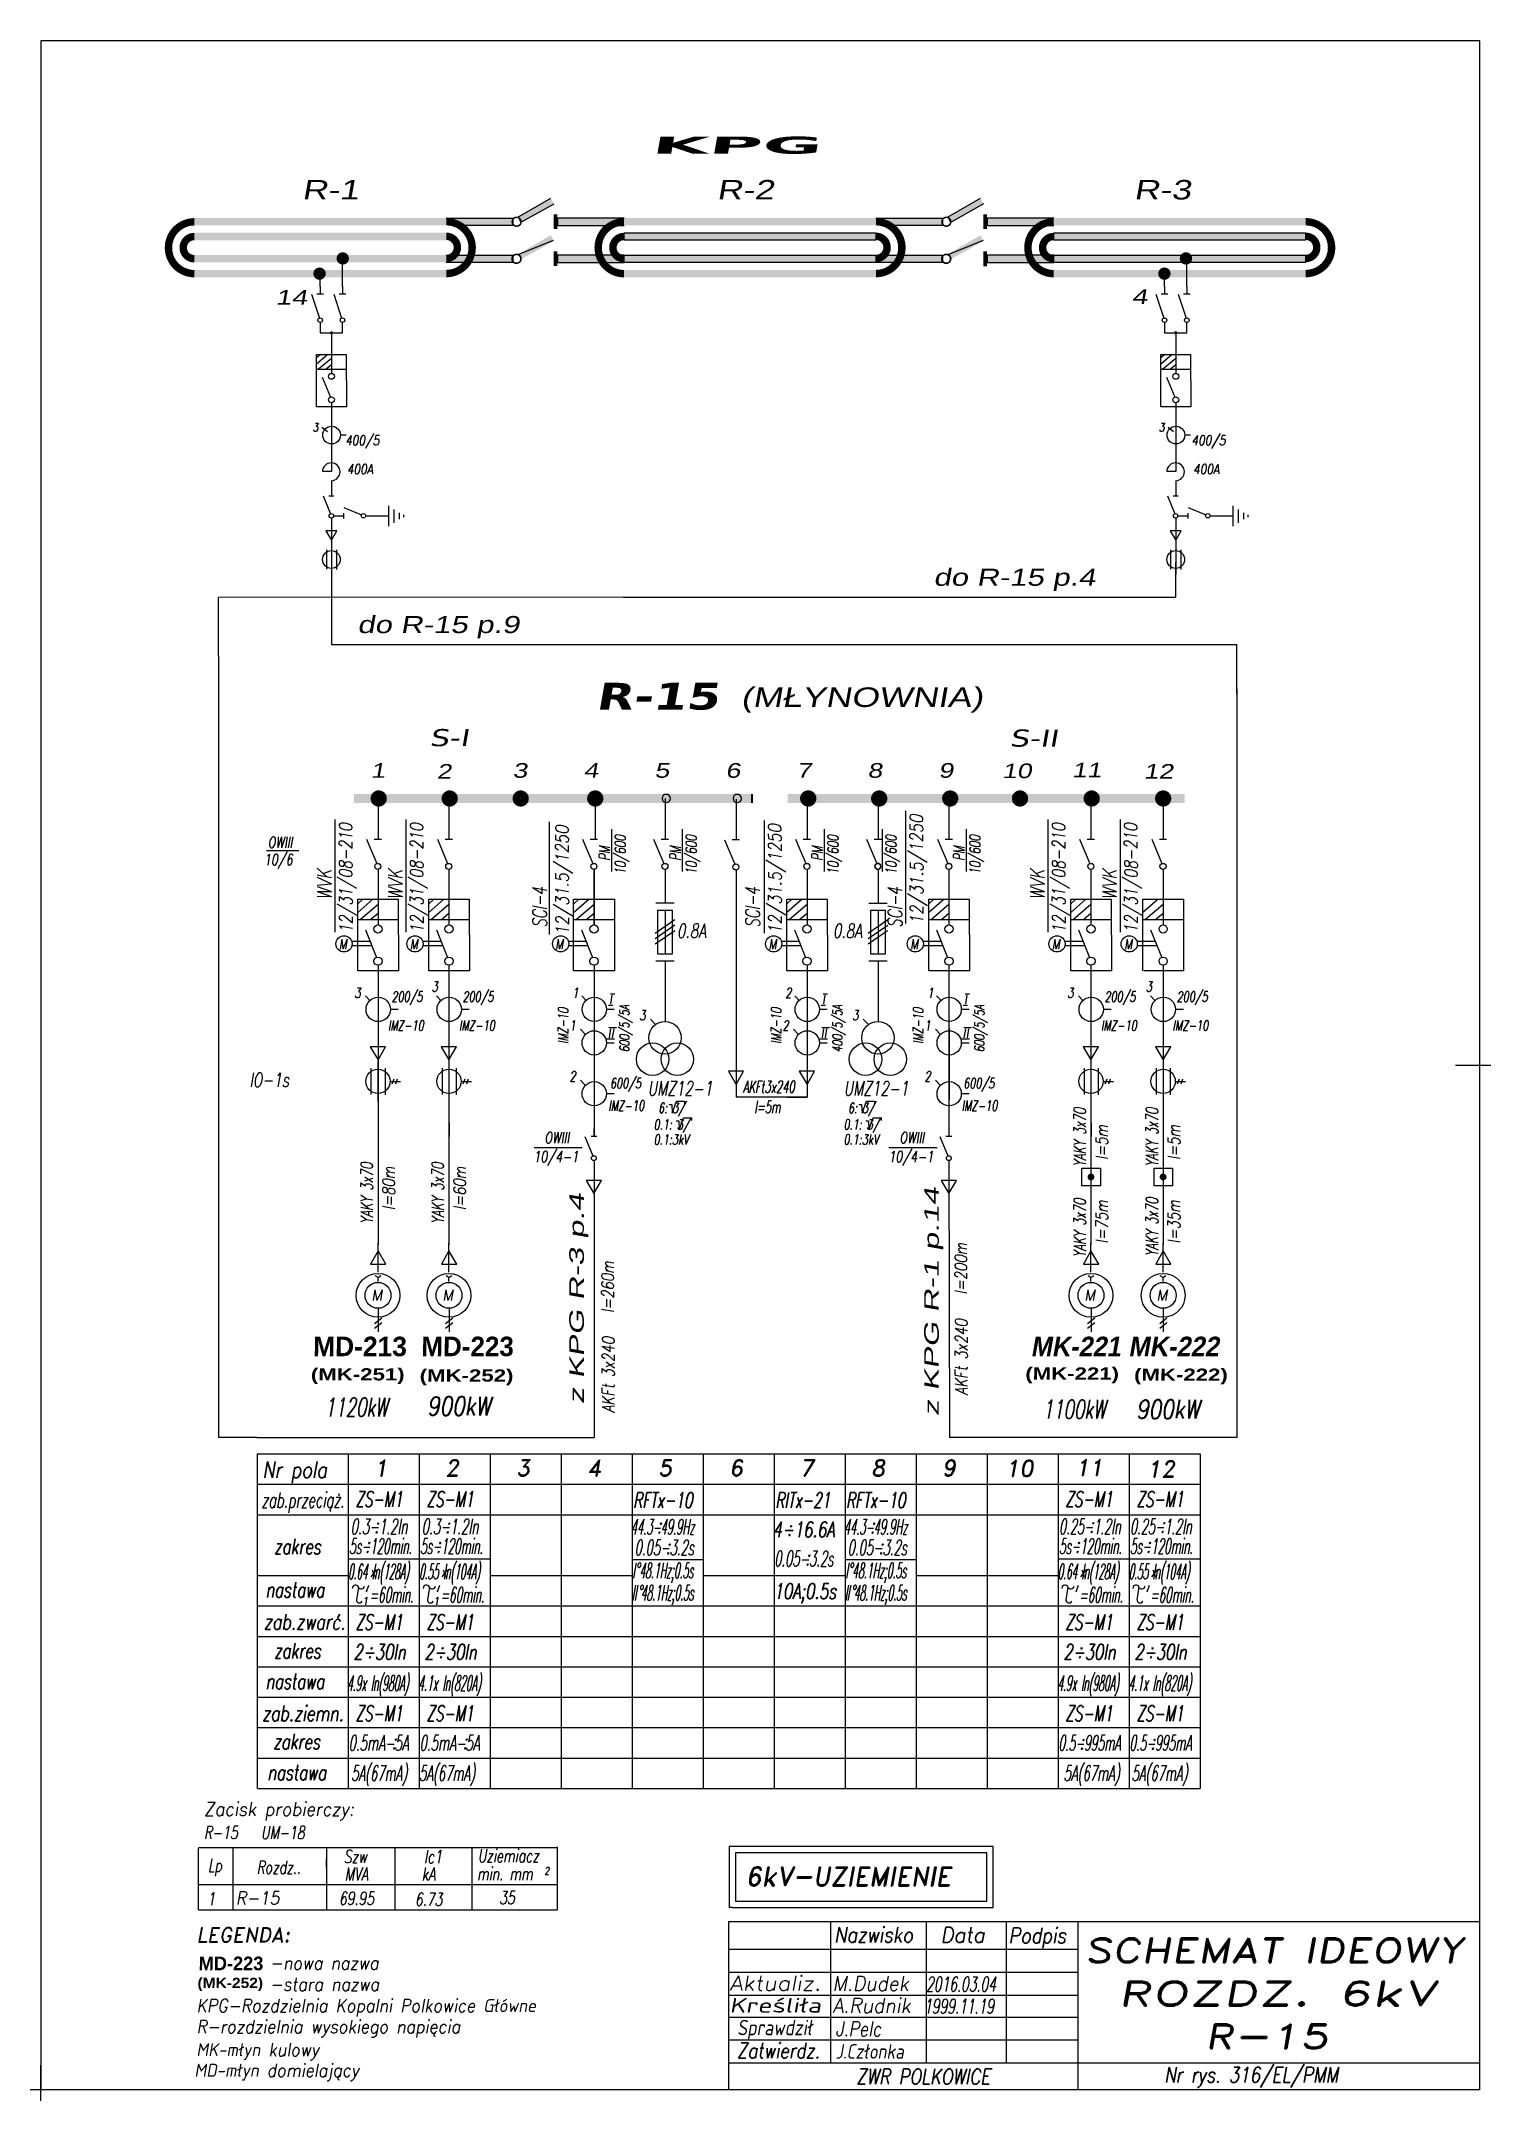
# Model space of a CAD drawing. Header units: millimetres. Extents: x 0 to 295, y 0 to 420.
import ezdxf
from ezdxf.enums import TextEntityAlignment as Align

# ---------------------------------------------------------------- set-up
doc = ezdxf.new("R2010")
doc.units = ezdxf.units.MM
doc.header["$PDMODE"] = 2
doc.header["$PDSIZE"] = 5
doc.layers.add('LINIE', color=7, linetype='Continuous')
doc.layers.add('STYKI', color=7, linetype='Continuous')
doc.styles.add('Arial', font='arial.ttf', dxfattribs={"width": 1.3, "oblique": 10, "height": 4})
doc.styles.add('Arial1', font='arialbd.ttf', dxfattribs={"width": 1.3, "oblique": 10, "height": 4})
doc.styles.add('ROMAND', font='romand', dxfattribs={"width": 0.7, "oblique": 10, "height": 3.5})
doc.styles.add('ROMANS', font='romans', dxfattribs={"width": 0.7, "oblique": 10, "height": 3.8})
doc.styles.add('Werdena', font='verdana.ttf', dxfattribs={"width": 1.3, "oblique": 10, "height": 3.5})
doc.styles.add('Werdena1', font='verdanab.ttf', dxfattribs={"width": 1.3, "oblique": 10, "height": 3.5})

msp = doc.modelspace()

# ---------------------------------------------------------------- texts
at = {"color": 7, "oblique": 10}
for s, height, style, width, p in [('R-1', 4, 'Arial', 1.3, (53.47, 387.5)), ('R-2', 4, 'Arial', 1.3, (138.52, 387.5)), ('R-3', 4, 'Arial', 1.3, (224.02, 387.5)), ('3', 1.7, 'ROMANS', 0.8, (55.67, 339.95)), ('3', 1.7, 'ROMANS', 0.8, (229.14, 339.95)), ('400/5', 2, 'ROMANS', 0.8, (62.36, 337.13)), ('400/5', 2, 'ROMANS', 0.8, (235.83, 337.13)), ('400A', 2, 'ROMANS', 0.8, (62.69, 331.23)), ('400A', 2, 'ROMANS', 0.8, (236.17, 331.23)), ('R-15', 5.5, 'Werdena1', 1.3, (113.69, 282.91)), ('(MŁYNOWNIA)', 4, 'Arial', 1.3, (143.45, 283.46)), ('S-I', 3.5, 'Werdena', 1.3, (79.63, 275.42)), ('S-II', 3.5, 'Werdena', 1.3, (198.56, 275.33)), ('1    ', 3, 'Arial', 1.3, (67.56, 268.94)), ('2', 3, 'Arial', 1.3, (81.11, 268.74)), ('3', 3, 'Arial', 1.3, (96.67, 268.94)), ('4', 3, 'Arial', 1.3, (111.22, 268.94)), ('5', 3, 'Arial', 1.3, (125.77, 268.94)), ('6', 3, 'Arial', 1.3, (140.33, 268.94)), ('7', 3, 'Arial', 1.3, (154.88, 268.94)), ('8', 3, 'Arial', 1.3, (169.43, 268.94)), ('9', 3, 'Arial', 1.3, (183.99, 268.94)), ('10', 3, 'Arial', 1.3, (197.02, 268.86)), ('11', 3, 'Arial', 1.3, (211.35, 269.02)), ('12', 3, 'Arial', 1.3, (226.05, 268.74)), ('OWIII', 2.25, 'ROMAND', 0.75, (46.48, 254.58)), ('10/6', 2.25, 'ROMAND', 0.75, (45.68, 251.05)), ('M', 2, 'ROMANS', 0.8, (61.07, 233.83)), ('M', 2, 'ROMANS', 0.8, (75.62, 233.83)), ('M', 2, 'ROMANS', 0.8, (105.41, 233.83)), ('0.8A', 2.911, 'ROMAND', 0.7, (130.38, 236.11)), ('M', 2, 'ROMANS', 0.8, (149.15, 233.83)), ('0.8A', 2.911, 'ROMAND', 0.7, (162.33, 236.11)), ('M', 2, 'ROMANS', 0.8, (178.17, 233.83)), ('M', 2, 'ROMANS', 0.8, (207.23, 233.83)), ('M', 2, 'ROMANS', 0.8, (222.03, 233.83)), ('3', 2.08, 'ROMANS', 0.7, (80.08, 225.08)), ('3', 2.08, 'ROMANS', 0.7, (226.49, 225.08)), ('3', 2.08, 'ROMANS', 0.7, (64.24, 223.8)), ('200/5', 2.079, 'ROMANS', 0.7, (71.84, 223.02)), ('200/5', 2.079, 'ROMANS', 0.7, (86.4, 223.02)), ('1', 2.08, 'ROMANS', 0.7, (108.91, 223.8)), ('I', 1.8, 'ROMANS', 0.7, (116.52, 222.58)), ('2', 2.08, 'ROMANS', 0.7, (152.57, 223.8)), ('I', 1.8, 'ROMANS', 0.7, (160.18, 222.58)), ('1', 2.08, 'ROMANS', 0.7, (181.68, 223.8)), ('I', 1.8, 'ROMANS', 0.7, (189.28, 222.58)), ('3', 2.08, 'ROMANS', 0.7, (210.4, 223.8)), ('200/5', 2.079, 'ROMANS', 0.7, (218.01, 223.02)), ('200/5', 2.079, 'ROMANS', 0.7, (232.81, 223.02)), ('IMZ-10', 2.079, 'ROMANS', 0.7, (71.12, 217.09)), ('IMZ-10', 2.079, 'ROMANS', 0.7, (85.68, 217.09)), ('1', 2.08, 'ROMANS', 0.7, (108.35, 217.11)), ('3', 2.08, 'ROMANS', 0.7, (122.66, 219.21)), ('2', 2.08, 'ROMANS', 0.7, (152.01, 217.11)), ('3', 2.08, 'ROMANS', 0.7, (166.32, 219.21)), ('1', 2.08, 'ROMANS', 0.7, (181.12, 217.11)), ('IMZ-10', 2.079, 'ROMANS', 0.7, (217.29, 217.09)), ('IMZ-10', 2.079, 'ROMANS', 0.7, (231.95, 217.09)), ('I', 1.8, 'ROMANS', 0.7, (116.24, 215.64)), ('I', 1.8, 'ROMANS', 0.7, (116.87, 215.64)), ('I', 1.8, 'ROMANS', 0.7, (159.9, 215.64)), ('I', 1.8, 'ROMANS', 0.7, (160.53, 215.64)), ('I', 1.8, 'ROMANS', 0.7, (189, 215.64)), ('I', 1.8, 'ROMANS', 0.7, (189.64, 215.64)), ('IO-1s', 2.911, 'ROMAND', 0.7, (42.72, 205.54)), ('2', 2.08, 'ROMANS', 0.7, (108.35, 206.68)), ('600/5', 2.079, 'ROMANS', 0.7, (116.65, 205.27)), ('UMZ12-1', 2.911, 'ROMAND', 0.7, (124.37, 203.81)), ('AKFt3x240', 2.495, 'ROMANS', 0.6, (143.86, 204.34)), ('UMZ12-1', 2.911, 'ROMAND', 0.7, (164.55, 203.81)), ('2', 2.08, 'ROMANS', 0.7, (181.12, 206.68)), ('600/5', 2.079, 'ROMANS', 0.7, (189.07, 205.27)), ('IMZ-10', 2.079, 'ROMANS', 0.7, (116.3, 200.66)), ('6: 3/', 2.079, 'ROMANS', 0.7, (126.53, 200.19)), ('l=5m', 2.495, 'ROMANS', 0.6, (146.19, 200.2)), ('6: 3/', 2.079, 'ROMANS', 0.7, (165.44, 200.19)), ('IMZ-10', 2.079, 'ROMANS', 0.7, (188.72, 200.66)), ('0.1: 3/', 2.079, 'ROMANS', 0.7, (125.6, 196.82)), ('0.1: 3/', 2.079, 'ROMANS', 0.7, (164.51, 196.82)), ('OWIII', 2.25, 'ROMAND', 0.75, (103.2, 194.04)), ('0.1:3kV', 2.079, 'ROMANS', 0.7, (125.6, 193.75)), ('0.1:3kV', 2.079, 'ROMANS', 0.7, (164.51, 193.75)), ('OWIII', 2.25, 'ROMAND', 0.75, (175.97, 194.04)), ('10/4-1', 2.25, 'ROMAND', 0.75, (100.92, 190.15)), ('10/4-1', 2.25, 'ROMAND', 0.75, (173.69, 190.15)), ('1120kW', 3.825, 'ROMAND', 0.65, (58.19, 137.97)), ('1100kW', 3.825, 'ROMAND', 0.65, (205.37, 137.55)), ('Nr pola', 3.326, 'ROMAND', 0.8, (45.4, 125.41)), ('ZS-M1', 3.16, 'ROMANS', 0.65, (64.47, 119.47)), ('ZS-M1', 3.16, 'ROMANS', 0.65, (79.03, 119.47)), ('RFTx-10', 3.16, 'ROMANS', 0.65, (121.42, 119.25)), ('RITx-21', 3.16, 'ROMANS', 0.65, (150.56, 119.25)), ('RFTx-10', 3.16, 'ROMANS', 0.65, (165.07, 119.25)), ('ZS-M1', 3.16, 'ROMANS', 0.65, (210, 119.47)), ('ZS-M1', 3.16, 'ROMANS', 0.65, (224.56, 119.47)), ('0.3-1.2In', 3.16, 'ROMANS', 0.56, (63.48, 113.84)), (':', 3.16, 'ROMANS', 0.7, (68.31, 114.09)), ('0.3-1.2In', 3.16, 'ROMANS', 0.56, (78.03, 113.84)), (':', 3.16, 'ROMANS', 0.7, (82.87, 114.09)), ('44.3-49.9Hz', 3.1601, 'ROMANS', 0.47, (120.9, 113.76)), (':', 3.16, 'ROMANS', 0.7, (126.26, 114.04)), ('4-16.6A', 3.16, 'ROMANS', 0.7, (150.01, 113.25)), (':', 3.16, 'ROMANS', 0.7, (152.95, 113.53)), ('44.3-49.9Hz', 3.1601, 'ROMANS', 0.47, (164.56, 113.76)), (':', 3.16, 'ROMANS', 0.7, (169.98, 114.04)), ('0.25-1.2In', 3.16, 'ROMANS', 0.54, (208.69, 113.84)), (':', 3.16, 'ROMANS', 0.7, (214.9, 114.17)), ('0.25-1.2In', 3.16, 'ROMANS', 0.54, (223.24, 113.84)), (':', 3.16, 'ROMANS', 0.7, (229.45, 114.17)), ('zakres', 3.16, 'ROMANS', 0.7, (47.77, 109.74)), ('5s-120min.', 3.16, 'ROMANS', 0.5, (63.16, 109.81)), (':', 3.16, 'ROMANS', 0.7, (66.47, 110.08)), ('5s-120min.', 3.16, 'ROMANS', 0.5, (77.71, 109.81)), (':', 3.16, 'ROMANS', 0.7, (81.02, 110.08)), ('0.05-3.2s', 3.16, 'ROMANS', 0.55, (121.7, 109.53)), (':', 3.16, 'ROMANS', 0.7, (128.08, 109.77)), ('0.05-3.2s', 3.16, 'ROMANS', 0.55, (150.29, 107.26)), (':', 3.16, 'ROMANS', 0.7, (156.67, 107.49)), ('0.05-3.2s', 3.16, 'ROMANS', 0.55, (165.36, 109.53)), (':', 3.16, 'ROMANS', 0.7, (171.74, 109.77)), ('5s-120min.', 3.16, 'ROMANS', 0.5, (208.69, 109.81)), (':', 3.16, 'ROMANS', 0.7, (212, 110.08)), ('5s-120min.', 3.16, 'ROMANS', 0.5, (223.24, 109.81)), (':', 3.16, 'ROMANS', 0.7, (226.55, 110.08)), ('0.64 In(128A)', 3.1601, 'ROMANS', 0.42, (62.94, 104.6)), ('x', 2.16, 'ROMANS', 0.8, (67.42, 105.13)), ('0.55 In(104A)', 3.1601, 'ROMANS', 0.42, (77.5, 104.6)), ('x', 2.16, 'ROMANS', 0.8, (81.98, 105.13)), ('I 48.1Hz;0.5s', 3.1601, 'ROMANS', 0.44, (121.21, 104.82)), ('o', 1.4, 'ROMANS', 0.8, (122.15, 107.03)), ('I 48.1Hz;0.5s', 3.1601, 'ROMANS', 0.44, (164.86, 104.82)), ('o', 1.4, 'ROMANS', 0.8, (165.81, 107.03)), ('0.64 In(128A)', 3.1601, 'ROMANS', 0.42, (208.41, 104.6)), ('x', 2.16, 'ROMANS', 0.8, (212.88, 105.13)), ('0.55 In(104A)', 3.1601, 'ROMANS', 0.42, (222.97, 104.6)), ('x', 2.16, 'ROMANS', 0.8, (227.44, 105.13)), ('nastawa', 3.16, 'ROMANS', 0.7, (46.03, 100.87)), ('1', 1.6, 'ROMANS', 0.8, (65.9, 99.35)), ('=60min.', 3.16, 'ROMANS', 0.5, (67.32, 99.84)), ('1', 1.6, 'ROMANS', 0.8, (80.45, 99.35)), ('=60min.', 3.16, 'ROMANS', 0.5, (81.87, 99.84)), ('II 48.1Hz;0.5s', 3.1601, 'ROMANS', 0.43, (121.08, 100.27)), ('o', 1.4, 'ROMANS', 0.8, (122.67, 102.48)), ('10A;0.5s', 3.16, 'ROMANS', 0.7, (150.22, 100.61)), ('II 48.1Hz;0.5s', 3.1601, 'ROMANS', 0.43, (164.74, 100.27)), ('o', 1.4, 'ROMANS', 0.8, (166.32, 102.48)), ('=60min.', 3.16, 'ROMANS', 0.5, (212.79, 99.84)), ('=60min.', 3.16, 'ROMANS', 0.5, (227.34, 99.84)), ('ZS-M1', 3.16, 'ROMANS', 0.65, (64.47, 94.25)), ('ZS-M1', 3.16, 'ROMANS', 0.65, (79.03, 94.25)), ('ZS-M1', 3.16, 'ROMANS', 0.65, (210, 94.25)), ('ZS-M1', 3.16, 'ROMANS', 0.65, (224.56, 94.25)), ('zakres', 3.16, 'ROMANS', 0.7, (47.77, 88.37)), ('2-30In', 3.16, 'ROMANS', 0.7, (64.08, 88.13)), (':', 3.16, 'ROMANS', 0.7, (66.96, 88.49)), ('2-30In', 3.16, 'ROMANS', 0.7, (78.64, 88.13)), (':', 3.16, 'ROMANS', 0.7, (81.52, 88.49)), ('2-30In', 3.16, 'ROMANS', 0.7, (209.61, 88.13)), (':', 3.16, 'ROMANS', 0.7, (212.49, 88.49)), ('2-30In', 3.16, 'ROMANS', 0.7, (224.17, 88.13)), (':', 3.16, 'ROMANS', 0.7, (227.05, 88.49)), ('nastawa', 3.16, 'ROMANS', 0.7, (46.03, 82.11)), ('4.9x In(980A)', 3.1601, 'ROMANS', 0.43, (62.74, 81.72)), ('4.1x In(820A)', 3.1601, 'ROMANS', 0.44, (77.3, 81.72)), ('4.9x In(980A)', 3.1601, 'ROMANS', 0.43, (208.35, 81.72)), ('4.1x In(820A)', 3.1601, 'ROMANS', 0.44, (222.91, 81.72)), ('ZS-M1', 3.16, 'ROMANS', 0.65, (64.47, 75.54)), ('ZS-M1', 3.16, 'ROMANS', 0.65, (79.03, 75.54)), ('ZS-M1', 3.16, 'ROMANS', 0.65, (210, 75.54)), ('ZS-M1', 3.16, 'ROMANS', 0.65, (224.56, 75.54)), ('zakres', 3.16, 'ROMANS', 0.7, (47.61, 69.76)), ('0.5mA-5A', 3.16, 'ROMANS', 0.56, (63.04, 69.48)), (':', 3.16, 'ROMANS', 0.7, (71.92, 69.79)), ('0.5mA-5A', 3.16, 'ROMANS', 0.56, (77.59, 69.48)), (':', 3.16, 'ROMANS', 0.7, (86.47, 69.79)), ('0.5-995mA', 3.16, 'ROMANS', 0.51, (208.57, 69.48)), (':', 3.16, 'ROMANS', 0.7, (212.9, 69.74)), ('0.5-995mA', 3.16, 'ROMANS', 0.51, (223.12, 69.48)), (':', 3.16, 'ROMANS', 0.7, (227.45, 69.74)), ('nastawa', 3.16, 'ROMANS', 0.7, (46.43, 63.43)), ('5A(67mA)', 3.16, 'ROMANS', 0.55, (63.58, 63.28)), ('5A(67mA)', 3.16, 'ROMANS', 0.55, (77.49, 63.28)), ('5A(67mA)', 3.16, 'ROMANS', 0.55, (209.64, 63.28)), ('5A(67mA)', 3.16, 'ROMANS', 0.55, (223.55, 63.28)), ('Zacisk probierczy:', 2.8, 'ROMAND', 0.9, (33.4, 56.09)), ('R-15   UM-18', 2.66, 'ROMANS', 0.7, (33.4, 51.36)), ('Lp', 2.66, 'ROMANS', 0.7, (34.21, 44.61)), ('Rozdz..     ', 2.66, 'ROMANS', 0.7, (44.21, 44.23)), ('Szw', 2.66, 'ROMANS', 0.7, (62.07, 46.44)), ('Ic1', 2.66, 'ROMANS', 0.7, (78.54, 46.39)), ('Uziemiacz', 2.66, 'ROMANS', 0.7, (89.54, 46.58)), ('MVA', 2.66, 'ROMANS', 0.7, (62.26, 42.85)), ('kA', 2.66, 'ROMANS', 0.7, (78.03, 42.84)), ('min. mm', 2.66, 'ROMANS', 0.7, (89.38, 42.93)), ('2', 1.56, 'ROMANS', 0.7, (103.22, 44.05)), ('1', 2.66, 'ROMANS', 0.7, (34.11, 37.76)), ('R-15', 2.66, 'ROMANS', 0.9, (39.97, 37.92)), ('69.95', 2.66, 'ROMANS', 0.7, (61.09, 37.85)), ('6.73', 2.66, 'ROMANS', 0.7, (76.67, 37.68)), ('35', 2.66, 'ROMANS', 0.7, (93.92, 38.01)), ('Nazwisko', 3.135, 'ROMANS', 0.85, (162.65, 30.16)), ('Data', 3.135, 'ROMANS', 0.95, (184.42, 30.12)), ('Podpis', 3.135, 'ROMANS', 0.85, (198.38, 30.02)), ('-nowa nazwa', 2.66, 'ROMANS', 0.9, (46.95, 24.59)), ('-stara nazwa', 2.66, 'ROMANS', 0.9, (46.95, 20.26)), ('M.Dudek', 3, 'ROMANS', 0.95, (162.27, 20.24)), ('2016.03.04', 3, 'ROMANS', 0.62, (181.42, 20.1)), ('KPG-Rozdzielnia Kopalni Polkowice Główne', 2.66, 'ROMANS', 0.9, (31.86, 15.87)), ('A.Rudnik', 3, 'ROMANS', 0.95, (162.27, 15.72)), ('1999.11.19', 3, 'ROMANS', 0.62, (181, 15.57)), ('R-rozdzielnia wysokiego napięcia', 2.66, 'ROMANS', 0.9, (31.86, 11.56)), ('Sprawdził', 3.135, 'ROMANS', 0.8, (142.71, 11.13)), ('J.Pelc', 3, 'ROMANS', 0.8, (162.89, 10.94)), ('R-15', 5, 'ROMAND', 1.4, (238.53, 8.39)), ('MK-młyn kulowy', 2.66, 'ROMANS', 0.9, (31.86, 6.83)), ('Zatwierdz.', 3.135, 'ROMANS', 0.8, (142.69, 6.41)), ('J.Członka', 3, 'ROMANS', 0.8, (162.89, 6.31)), ('MD-młyn domielający', 2.66, 'ROMANS', 0.9, (31.46, 2.62)), ('ZWR POLKOWICE', 3.135, 'ROMANS', 0.8, (167.11, 1.07)), ('Nr rys. 316/EL/PMM', 3.135, 'ROMANS', 0.8, (230.27, 1.44))]:
    msp.add_text(s, height=height, dxfattribs=dict(at, style=style, width=width)).set_placement(p)
for s, height, rotation, style, width, p, p2 in [('12/31.5/1250', 2.6611, 90.2084, 'ROMAND', 0.758671, (180.86, 238.9), (180.78, 261.39)), ('12/31/08-210', 2.6611, 90.2084, 'ROMAND', 0.715842, (63.85, 237.13), (63.77, 259.63)), ('12/31/08-210', 2.6611, 90.2084, 'ROMAND', 0.715842, (78.4, 237.13), (78.32, 259.63)), ('12/31.5/1250', 2.6611, 90.2084, 'ROMAND', 0.758671, (108.2, 236.68), (108.12, 259.17)), ('12/31.5/1250', 2.6611, 90.2084, 'ROMAND', 0.758671, (151.84, 236.93), (151.76, 259.42)), ('12/31/08-210', 2.6611, 90.2084, 'ROMAND', 0.715842, (210.01, 237.13), (209.93, 259.62)), ('12/31/08-210', 2.6611, 90.2084, 'ROMAND', 0.715842, (224.81, 237.13), (224.73, 259.62)), ('zab.przeciąż.', 3.1601, 0.2664, 'ROMANS', 0.565645, (45.16, 119.24), (62.18, 119.32))]:
    msp.add_text(s, height=height, rotation=rotation, dxfattribs=dict(at, style=style, width=width)).set_placement(p, p2, align=Align.FIT)
for s, height, style, width, p in [('10/600', 2.2, 'ROMAND', 0.7, (119.86, 249.11)), ('10/600', 2.2, 'ROMAND', 0.7, (134.39, 249.11)), ('10/600', 2.2, 'ROMAND', 0.7, (163.47, 249.11)), ('10/600', 2.2, 'ROMAND', 0.7, (175.36, 249.11)), ('10/600', 2.2, 'ROMAND', 0.7, (192.55, 249.11)), ('PM', 2.2, 'ROMAND', 0.7, (116.61, 251.94)), ('PM', 2.2, 'ROMAND', 0.7, (131.14, 251.94)), ('PM', 2.2, 'ROMAND', 0.7, (160.22, 251.94)), ('PM', 2.2, 'ROMAND', 0.7, (189.3, 251.94)), ('WVK', 2.911, 'ROMAND', 0.8, (59.53, 243.93)), ('WVK', 2.911, 'ROMAND', 0.8, (74.09, 243.93)), ('WVK', 2.911, 'ROMAND', 0.8, (205.7, 243.93)), ('WVK', 2.911, 'ROMAND', 0.8, (220.5, 243.93)), ('SCI-4', 2.911, 'ROMAND', 0.7, (103.68, 238.22)), ('SCI-4', 2.911, 'ROMAND', 0.7, (147.34, 238.22)), ('SCI-4', 2.911, 'ROMAND', 0.7, (176.51, 238.21)), ('IMZ-10', 2.079, 'ROMANS', 0.7, (108.1, 214.41)), ('600/5/5A', 2, 'ROMANS', 0.7, (120.61, 212.64)), ('IMZ-10', 2.079, 'ROMANS', 0.7, (151.76, 214.41)), ('400/5/5A', 2, 'ROMANS', 0.7, (164.27, 212.64)), ('IMZ-10', 2.079, 'ROMANS', 0.7, (180.86, 214.41)), ('600/5/5A', 2, 'ROMANS', 0.7, (193.37, 212.64)), ('YAKY 3x70', 2.495, 'ROMANS', 0.67, (214.2, 189.2)), ('l=5m', 2.495, 'ROMANS', 0.8, (218.71, 190.58)), ('YAKY 3x70', 2.495, 'ROMANS', 0.67, (229, 189.2)), ('l=5m', 2.495, 'ROMANS', 0.8, (233.5, 190.58)), ('YAKY 3x70', 2.495, 'ROMANS', 0.7, (68.04, 177.46)), ('l=80m', 2.495, 'ROMANS', 0.8, (72.54, 180.31)), ('YAKY 3x70', 2.495, 'ROMANS', 0.7, (82.59, 177.46)), ('l=60m', 2.495, 'ROMANS', 0.8, (87.09, 180.31)), ('z KPG R-1 p.14', 3, 'Arial', 1.6, (184.06, 138.05)), ('z KPG R-3 p.4', 3, 'Arial', 1.6, (111.3, 140.54)), ('YAKY 3x70', 2.495, 'ROMANS', 0.67, (214.2, 170.59)), ('l=75m', 2.495, 'ROMANS', 0.8, (218.71, 173.43)), ('YAKY 3x70', 2.495, 'ROMANS', 0.67, (229, 170.8)), ('l=35m', 2.495, 'ROMANS', 0.8, (233.5, 173.43)), ('l=200m', 2.495, 'ROMANS', 0.8, (189.83, 163.01)), ('l=260m', 2.495, 'ROMANS', 0.8, (117.43, 159.21)), ('AKFt 3x240', 2.495, 'ROMANS', 0.8, (189.93, 142.37)), ('AKFt 3x240', 2.495, 'ROMANS', 0.8, (117.54, 138.73))]:
    msp.add_text(s, height=height, rotation=90, dxfattribs=dict(at, style=style, width=width)).set_placement(p)
for s, height, style, p in [('M', 2.16, 'ROMANS', (67.72, 161.77)), ('M', 2.16, 'ROMANS', (82.27, 161.77)), ('M', 2.16, 'ROMANS', (213.88, 161.77)), ('M', 2.16, 'ROMANS', (228.68, 161.77)), ('1    ', 3.326, 'ROMAND', (68.29, 125.77)), ('2', 3.33, 'ROMAND', (82.84, 125.77)), ('3', 3.33, 'ROMAND', (97.39, 125.77)), ('4', 3.33, 'ROMAND', (111.94, 125.77)), ('5', 3.33, 'ROMAND', (126.5, 125.77)), ('6', 3.33, 'ROMAND', (141.05, 125.77)), ('7', 3.33, 'ROMAND', (155.6, 125.77)), ('8', 3.33, 'ROMAND', (170.16, 125.77)), ('9', 3.33, 'ROMAND', (184.71, 125.77)), ('10', 3.326, 'ROMAND', (197.74, 125.69)), ('11', 3.326, 'ROMAND', (212.08, 125.86)), ('12', 3.326, 'ROMAND', (226.77, 125.57)), ('LEGENDA:', 2.996, 'ROMAND', (31.86, 30.19))]:
    msp.add_text(s, height=height, dxfattribs=dict(at, style=style)).set_placement(p)
at = {"color": 6, "style": 'Arial1'}
for s, height, oblique, width, p, p2 in [('MD-213', 4, 1, 0.966824, (55.76, 150.35), (74.98, 150.35)), ('MD-223', 4, 1, 0.953504, (77.95, 150.35), (96.9, 150.35)), ('MK-221', 4, 10, 0.928232, (202.88, 150.35), (221.33, 150.35)), ('MK-222', 4, 10, 0.933753, (222.9, 150.35), (241.46, 150.35)), ('MD-223', 2.8, 1, 0.953504, (32.3, 24.45), (45.56, 24.45))]:
    msp.add_text(s, height=height, dxfattribs=dict(at, oblique=oblique, width=width)).set_placement(p, p2, align=Align.FIT)
at = {"color": 7}
for s, height, style, oblique, width, p, p2 in [('(MK-251)', 2.5, 'Arial1', 1, 1.302932, (55.31, 145.38), (74.53, 145.38)), ('(MK-252)', 2.5, 'Arial1', 1, 1.302932, (77.61, 145.14), (96.83, 145.14)), ('(MK-221)', 2.5, 'Arial1', 1, 1.302932, (201.77, 145.54), (220.98, 145.54)), ('(MK-222)', 2.5, 'Arial1', 1, 1.302932, (224.07, 145.3), (243.28, 145.3)), ('900kW', 3.825, 'ROMAND', 10, 0.693211, (79.15, 138.21), (92.15, 138.21)), ('900kW', 3.825, 'ROMAND', 10, 0.693211, (224.5, 137.55), (237.51, 137.55)), ('zab.zwarć.', 3.16, 'ROMANS', 10, 0.697183, (45.63, 94.3), (62.42, 94.3)), ('zab.ziemn.', 3.16, 'ROMANS', 10, 0.681124, (45.32, 75.54), (62.02, 75.54)), ('SCHEMAT IDEOWY', 5, 'ROMAND', 10, 1.174224, (213.91, 26.02), (291.64, 26.02)), ('(MK-252)', 2.1, 'Arial1', 1, 1.085777, (32.06, 20.81), (45.51, 20.81)), ('Aktualiz.', 3, 'ROMANS', 10, 1.058703, (141.17, 20.28), (159.92, 20.28)), ('ROZDZ. 6kV', 5, 'ROMAND', 10, 1.432973, (220.75, 17.16), (286.26, 17.16)), ('Kreśliła', 3, 'ROMANS', 10, 1.182695, (141.17, 15.76), (159.92, 15.76))]:
    msp.add_text(s, height=height, dxfattribs=dict(at, style=style, oblique=oblique, width=width)).set_placement(p, p2, align=Align.FIT)
at = {"layer": 'LINIE', "color": 7, "style": 'Werdena1', "oblique": 10, "width": 3.139873}
msp.add_text('KPG', height=3.5, dxfattribs=at).set_placement((124.99, 396.89), (159.98, 396.89), align=Align.FIT)
at = {"layer": 'LINIE', "color": 7, "style": 'Arial', "oblique": 10}
for s, height, width, p in [('4', 3, 1.4, (223.57, 366.09)), ('do R-15 p.4', 3.5, 1.3, (182.96, 308.3)), ('do R-15 p.9', 3.5, 1.3, (64.85, 298.6))]:
    msp.add_text(s, height=height, dxfattribs=dict(at, width=width)).set_placement(p)
at = {"layer": 'LINIE', "color": 7, "style": 'ROMAND', "oblique": 10}
msp.add_text('6kV-UZIEMIENIE', height=3.84, dxfattribs=at).set_placement((144.41, 41.76))
at = {"layer": 'STYKI', "color": 7, "style": 'Arial', "oblique": 10, "width": 1.4}
msp.add_text('14', height=3, dxfattribs=at).set_placement((48.07, 365.93))

# ---------------------------------------------------------------- blocks, each defined once
blk = doc.blocks.new('29')
for p, q in [((-12.14, 13.99), (-0.98, 20.41)), ((-10.93, 12.35), (-11.85, 14.09)), ((-10.95, 12.16), (-11.78, 13.93)), ((0.05, 18.48), (-10.92, 12.37)), ((-36.25, 13.75), (-13.75, 13.75)), ((-13.75, 11.25), (-33.75, 11.25)), ((-13.75, 13.75), (-13.75, 11.25)), ((23.75, 13.75), (1.25, 13.75)), ((1.25, 13.75), (1.25, 11.25)), ((1.25, 11.25), (23.75, 11.25)), ((-36.25, 1.25), (-13.75, 1.25)), ((-13.75, 1.25), (-13.75, -1.25)), ((-11.94, 1.43), (0, 6.25)), ((23.75, 1.25), (1.25, 1.25)), ((1.25, 1.25), (1.25, -1.25)), ((-13.75, -1.25), (-36.25, -1.25)), ((1.25, -1.25), (23.75, -1.25))]:
    blk.add_line(p, q)
at = {"const_width": 0.5}
for points in [[(-14, 12.5, 1), (-11, 12.5, 1)], [(-13.98, 12.49, 1), (-10.98, 12.49, 1)], [(-14.08, -0.03, 1), (-11.08, -0.03, 1)], [(-14, 0, 1), (-11, 0, 1)]]:
    blk.add_lwpolyline(points, format="xyb", close=True, dxfattribs=at)
at = {"const_width": 2.5}
for points in [[(-121.23, 12.47, 0.414214), (-129.98, 3.72, 1)], [(-121.25, 7.5, 0.414214), (-125, 3.75, 1)], [(-36.25, -5, 0.414214), (-27.5, 3.75, 0.414214), (-36.25, 12.5, 1)], [(-36.25, 0.08, 0.414214), (-32.5, 3.83, 0.414214), (-36.25, 7.58, 1)], [(23.77, 12.47, 0.414214), (15.02, 3.72, 1)], [(23.75, 7.5, 0.414214), (20, 3.75, 1)], [(108.75, -5, 0.414214), (117.5, 3.75, 0.414214), (108.75, 12.5, 1)], [(108.75, 0.08, 0.414214), (112.5, 3.83, 0.414214), (108.75, 7.58, 1)], [(-129.98, 3.72, 0.414214), (-121.23, -5.03, 1)], [(-125, 3.75, 0.414214), (-121.25, 0, 1)], [(15.02, 3.72, 0.414214), (23.77, -5.03, 1)], [(20, 3.75, 0.414214), (23.75, 0, 1)]]:
    blk.add_lwpolyline(points, format="xyb", dxfattribs=at)
for points in [[(23.75, 6.25), (23.75, 8.75), (108.75, 8.75), (108.75, 6.25)], [(23.75, -1.25), (23.75, 1.25), (108.75, 1.25), (108.75, -1.25)]]:
    blk.add_lwpolyline(points, close=True)
for points in [[(-11.99, 14.01), (-0.98, 20.41), (-10.92, 12.37), (0.1, 18.49)], [(0, 15), (1.25, 15), (0, 10), (1.25, 10)], [(-121.25, 13.75), (-36.25, 13.75), (-121.25, 11.25), (-36.25, 11.25)], [(-121.25, 8.75), (-36.25, 8.75), (-121.25, 6.25), (-36.25, 6.25)], [(-36.25, 13.75), (-13.75, 13.75), (-36.25, 11.25), (-13.75, 11.25)], [(-12.01, 1.52), (-1, 7.92), (-10.93, -0.12), (0.08, 6)], [(1.25, 13.75), (23.75, 13.75), (1.25, 11.25), (23.75, 11.25)], [(23.75, 13.75), (108.75, 13.75), (23.75, 11.25), (108.75, 11.25)], [(23.75, 8.75), (108.75, 8.75), (23.75, 6.25), (108.75, 6.25)], [(-121.25, 1.25), (-36.25, 1.25), (-121.25, -1.25), (-36.25, -1.25)], [(-36.25, 1.25), (-13.75, 1.25), (-36.25, 1.25), (-13.75, -1.25)], [(-36.25, 1.25), (-13.75, 1.25), (-36.25, -1.25), (-13.75, -1.25)], [(0, 2.5), (1.25, 2.5), (0, -2.5), (1.25, -2.5)], [(1.25, 1.25), (23.75, 1.25), (1.25, -1.25), (23.75, 1.25)], [(1.25, 1.25), (23.75, 1.25), (1.25, -1.25), (23.75, -1.25)], [(23.75, 1.25), (108.75, 1.25), (23.75, -1.25), (108.75, -1.25)], [(-121.25, -3.75), (-36.25, -3.75), (-121.25, -6.25), (-36.25, -6.25)], [(23.75, -3.75), (108.75, -3.75), (23.75, -6.25), (108.75, -6.25)]]:
    blk.add_solid(points)
blk = doc.blocks.new('*U4')
at = {"color": 0}
mesh = blk.add_polyface(dxfattribs=at)
corners = [(0, 0), (3.7, 6.5), (-3.8, 6.5)]
mesh.append_faces([[corners[k] for k in face] for face in [(0, 1, 2)]], dxfattribs={"color": 0})
blk = doc.blocks.new('6')
at = {"color": 7}
blk.add_line((-0.47, 6.02), (-0.47, -1.14), dxfattribs=at)
at = {"xscale": 0.5, "yscale": 0.5, "zscale": 0.5}
blk.add_blockref('*U4', (-0.47, 0.77), dxfattribs=at)
blk = doc.blocks.new('3')
at = {"color": 7}
blk.add_line((0, 8.61), (0, -2.22), dxfattribs=at)
blk.add_line((3.06, 3.05), (4.99, 3.05))
blk.add_circle((0.05, 3), 3)
blk = doc.blocks.new('*U7')
at = {"color": 0}
mesh = blk.add_polyface(dxfattribs=at)
corners = [(0, 0), (3.7, 6.5), (-3.8, 6.5)]
mesh.append_faces([[corners[k] for k in face] for face in [(0, 1, 2)]], dxfattribs={"color": 0})
blk = doc.blocks.new('7')
for p, q in [((3.4, 0), (-3.46, 0)), ((0, 4.82), (0, 0)), ((2.19, -1.76), (-2.36, -1.76)), ((0.98, -3.52), (-1.07, -3.52)), ((0.36, -5.03), (-0.49, -5.03))]:
    blk.add_line(p, q)
blk = doc.blocks.new('11')
for p, q in [((0, 16), (0, 14.23)), ((-2.25, 14.23), (2.25, 14.23)), ((-0.2, 14.25), (-0.2, 14.23)), ((0, 12.49), (0, 1.6)), ((2.43, 10.05), (-2.43, 6.72)), ((-2.4, 5.45), (2.42, 8.81)), ((-2.4, 4.17), (2.38, 7.43)), ((-2.25, 0), (2.25, 0)), ((0, 0), (0, -2.05))]:
    blk.add_line(p, q)
blk.add_lwpolyline([(-1.78, 1.6), (-1.78, 12.49), (1.78, 12.49), (1.78, 1.6)], close=True)
blk = doc.blocks.new('5')
for p, q in [((-3.19, 0), (0, 0)), ((0, 0.92), (0, -0.86)), ((7.51, 0), (10.42, 0))]:
    blk.add_line(p, q)
blk.add_circle((6.76, 0.04), 0.75)
at = {"layer": 'STYKI'}
blk.add_line((0.07, 2.82), (6.07, 0.32), dxfattribs=at)

# ---------------------------------------------------------------- linework, layer by layer
for p, q in [((295, 420), (0, 420)), ((0, 420), (0, 0)), ((295, 0), (295, 420)), ((0, 0), (295, 0))]:
    msp.add_line(p, q)
at = {"color": 7}
for p, q in [((185.81, 383.85), (192.6, 387.75)), ((193.22, 386.58), (186.56, 382.87)), ((171.17, 383.7), (184.84, 383.7)), ((184.84, 383.7), (184.84, 382.19)), ((186.55, 382.85), (185.99, 383.91)), ((186.54, 382.74), (186.03, 383.81)), ((207.62, 383.7), (193.95, 383.7)), ((193.95, 383.7), (193.95, 382.19)), ((184.84, 382.19), (172.69, 382.19)), ((185.94, 376.22), (193.19, 379.15)), ((193.95, 382.19), (207.62, 382.19)), ((61.79, 369.65), (61.79, 375.27)), ((171.17, 376.11), (184.84, 376.11)), ((184.84, 374.59), (171.17, 374.59)), ((184.84, 376.11), (184.84, 374.59)), ((207.62, 376.11), (193.95, 376.11)), ((193.95, 376.11), (193.95, 374.59)), ((193.95, 374.59), (207.62, 374.59)), ((234.88, 369.65), (234.87, 375.27)), ((57.23, 369.65), (57.23, 372.27)), ((230.32, 369.65), (230.32, 372.27)), ((56.58, 368.18), (57.94, 368.18)), ((57.23, 369.65), (57.23, 368.18)), ((61.13, 368.18), (62.49, 368.18)), ((61.79, 369.65), (61.79, 368.18)), ((229.66, 368.18), (231.02, 368.18)), ((230.32, 369.65), (230.32, 368.18)), ((234.22, 368.18), (235.58, 368.18)), ((234.88, 369.65), (234.88, 368.18)), ((57.24, 362.3), (57.24, 360.16)), ((61.8, 360.16), (61.8, 362.3)), ((230.33, 362.3), (230.33, 360.16)), ((234.88, 360.16), (234.88, 362.3)), ((57.24, 360.16), (61.8, 360.16)), ((59.54, 360.16), (59.54, 358.72)), ((59.54, 358.72), (59.54, 356.57)), ((230.33, 360.16), (234.88, 360.16)), ((232.63, 360.16), (232.63, 358.72)), ((232.63, 358.72), (232.63, 356.57)), ((58.79, 355.73), (56.5, 353.71)), ((56.5, 344.98), (56.5, 355.73)), ((56.5, 355.73), (62.58, 355.73)), ((57.27, 355.73), (56.5, 355.02)), ((59.54, 354.92), (56.92, 352.69)), ((59.54, 353.59), (58.46, 352.69)), ((59.54, 356.57), (59.54, 351.85)), ((61.93, 355.73), (62.58, 355.73)), ((62.58, 355.73), (62.6, 344.98)), ((231.88, 355.73), (229.59, 353.71)), ((229.59, 344.98), (229.59, 355.73)), ((229.59, 355.73), (235.67, 355.73)), ((230.36, 355.73), (229.59, 355.02)), ((232.63, 354.92), (230.01, 352.69)), ((232.63, 353.59), (231.55, 352.69)), ((232.63, 356.57), (232.63, 351.85)), ((235.02, 355.73), (235.67, 355.73)), ((235.67, 355.73), (235.69, 344.98)), ((56.5, 352.69), (62.58, 352.69)), ((229.59, 352.69), (235.67, 352.69)), ((56.65, 344.98), (56.5, 344.98)), ((62.6, 344.98), (56.65, 344.98)), ((59.54, 345.82), (59.54, 344)), ((229.74, 344.98), (229.59, 344.98)), ((235.69, 344.98), (229.74, 344.98)), ((232.63, 345.82), (232.63, 344)), ((58.73, 339.89), (57.59, 340.74)), ((59.54, 344), (59.54, 342.62)), ((59.54, 342.62), (59.54, 336.03)), ((232.2, 339.89), (231.06, 340.74)), ((232.63, 344), (232.63, 342.62)), ((232.63, 342.62), (232.63, 336.03)), ((59.54, 337.55), (59.54, 334.7)), ((61.4, 339.23), (62.57, 339.23)), ((232.63, 337.55), (232.63, 334.7)), ((234.49, 339.23), (235.66, 339.23)), ((59.54, 334.7), (59.54, 331.74)), ((232.63, 334.7), (232.63, 331.74)), ((59.54, 331.74), (57.68, 331.74)), ((59.54, 329.87), (59.54, 328.64)), ((59.54, 328.69), (59.54, 326.75)), ((232.62, 331.74), (230.77, 331.74)), ((232.63, 329.87), (232.63, 328.64)), ((232.63, 328.69), (232.63, 326.75)), ((58.98, 326.75), (60.06, 326.75)), ((232.07, 326.75), (233.15, 326.75)), ((59.54, 322.19), (59.54, 320.42)), ((59.54, 320.82), (59.54, 316.47)), ((60.05, 322.64), (61.99, 322.64)), ((61.99, 323.2), (61.99, 322.12)), ((66.58, 322.64), (68.35, 322.64)), ((232.63, 322.19), (232.63, 320.42)), ((232.63, 320.82), (232.63, 316.47)), ((233.14, 322.64), (235.08, 322.64)), ((235.08, 323.2), (235.08, 322.12)), ((239.66, 322.64), (241.43, 322.64)), ((58.5, 315.64), (58.5, 311.68)), ((59.54, 316.66), (59.54, 310.67)), ((60.6, 315.67), (60.6, 311.67)), ((231.58, 315.64), (231.58, 311.68)), ((232.63, 316.66), (232.63, 310.67)), ((233.69, 315.67), (233.69, 311.67)), ((69.09, 264.69), (69.09, 256.38)), ((83.64, 264.69), (83.64, 256.38)), ((113.63, 264.69), (113.63, 256.38)), ((127.93, 264.69), (127.93, 256.38)), ((157.04, 264.69), (157.04, 256.38)), ((171.59, 264.69), (171.59, 256.38)), ((215.25, 264.69), (215.25, 256.38)), ((230.05, 264.69), (230.05, 256.38)), ((142.48, 264.55), (142.48, 256.24)), ((177.25, 262.14), (177.25, 239.04)), ((186.14, 264.11), (186.14, 256.38)), ((60.24, 260.38), (60.24, 237.28)), ((68.32, 256.38), (69.8, 256.38)), ((69.09, 259.03), (69.09, 256.38)), ((74.79, 260.38), (74.79, 237.28)), ((82.87, 256.38), (84.35, 256.38)), ((83.64, 259.03), (83.64, 256.38)), ((104.19, 259.92), (104.19, 236.82)), ((112.61, 256.38), (114.09, 256.38)), ((117, 249.72), (117, 258.39)), ((127.17, 256.38), (128.65, 256.38)), ((127.93, 259.03), (127.93, 256.38)), ((131.54, 249.72), (131.54, 258.39)), ((141.72, 256.28), (143.2, 256.28)), ((142.48, 258.93), (142.48, 256.28)), ((148.23, 260.17), (148.23, 237.07)), ((156.27, 256.38), (157.75, 256.38)), ((157.04, 259.03), (157.04, 256.38)), ((160.62, 249.72), (160.62, 258.39)), ((170.83, 256.38), (172.3, 256.38)), ((171.59, 259.03), (171.59, 256.38)), ((172.51, 249.72), (172.51, 258.39)), ((185.38, 256.38), (186.86, 256.38)), ((189.7, 249.72), (189.7, 258.39)), ((206.4, 260.37), (206.4, 237.27)), ((214.49, 256.38), (215.96, 256.38)), ((215.25, 259.03), (215.25, 256.38)), ((221.2, 260.37), (221.2, 237.27)), ((229.28, 256.38), (230.76, 256.38)), ((230.05, 259.03), (230.05, 256.38)), ((46.2, 254.02), (51.88, 254.02)), ((51.88, 254.02), (52.86, 254.02)), ((69.09, 250.13), (69.09, 247.71)), ((69.09, 250.11), (69.09, 238.76)), ((83.64, 250.13), (83.64, 247.71)), ((83.64, 250.11), (83.64, 238.76)), ((113.35, 250.11), (113.35, 238.76)), ((113.38, 250.13), (113.38, 238.76)), ((127.93, 250.13), (127.93, 247.71)), ((127.93, 248.06), (127.93, 243.9)), ((142.48, 250.04), (142.48, 247.62)), ((157.04, 250.13), (157.04, 247.71)), ((157.04, 250.11), (157.04, 238.76)), ((171.59, 250.13), (171.59, 247.71)), ((171.59, 248.06), (171.59, 243.9)), ((186.14, 250.13), (186.14, 247.71)), ((186.14, 250.11), (186.14, 238.76)), ((215.25, 250.13), (215.25, 247.71)), ((215.25, 250.11), (215.25, 238.76)), ((230.05, 250.13), (230.05, 247.71)), ((230.05, 250.11), (230.05, 238.76)), ((64.93, 229.35), (64.93, 244.07)), ((68.06, 244.07), (64.93, 241.31)), ((64.93, 244.07), (73.24, 244.07)), ((65.98, 244.07), (64.93, 243.11)), ((73.24, 244.07), (73.28, 229.35)), ((79.48, 229.35), (79.48, 244.07)), ((79.48, 244.07), (87.8, 244.07)), ((82.61, 244.07), (79.48, 241.31)), ((80.53, 244.07), (79.48, 243.11)), ((87.8, 244.07), (87.83, 229.35)), ((109.18, 229.35), (109.18, 244.07)), ((109.22, 244.07), (117.54, 244.07)), ((110.27, 244.07), (109.22, 243.11)), ((112.35, 244.07), (109.22, 241.31)), ((116.65, 244.07), (117.54, 244.07)), ((117.54, 244.07), (117.57, 229.35)), ((142.48, 247.62), (142.48, 245.98)), ((142.48, 245.98), (142.48, 240.85)), ((152.88, 229.35), (152.88, 244.07)), ((152.88, 244.07), (161.2, 244.07)), ((153.93, 244.07), (152.88, 243.11)), ((156.01, 244.07), (152.88, 241.31)), ((157.04, 245.22), (157.04, 238.76)), ((160.31, 244.07), (161.2, 244.07)), ((160.31, 244.07), (161.2, 244.07)), ((161.2, 244.07), (161.23, 229.35)), ((171.59, 244.73), (171.59, 243.26)), ((181.99, 229.35), (181.99, 244.07)), ((183.03, 244.07), (181.99, 243.11)), ((185.12, 244.07), (181.99, 241.31)), ((181.99, 244.07), (190.3, 244.07)), ((189.42, 244.07), (190.3, 244.07)), ((190.3, 244.07), (190.34, 229.35)), ((211.09, 244.07), (219.41, 244.07)), ((211.09, 229.35), (211.09, 244.07)), ((212.14, 244.07), (211.09, 243.11)), ((212.14, 244.07), (211.09, 243.11)), ((214.22, 244.07), (211.09, 241.31)), ((215.25, 245.22), (215.25, 238.76)), ((218.53, 244.07), (219.41, 244.07)), ((219.41, 244.07), (219.44, 229.35)), ((225.89, 229.35), (225.89, 244.07)), ((229.02, 244.07), (225.89, 241.31)), ((225.89, 244.07), (234.21, 244.07)), ((230.05, 245.22), (230.05, 238.76)), ((233.32, 244.07), (234.21, 244.07)), ((234.21, 244.07), (234.24, 229.35)), ((64.93, 239.91), (73.24, 239.91)), ((69.09, 242.97), (65.5, 239.91)), ((69.09, 241.14), (67.6, 239.91)), ((79.48, 239.91), (87.8, 239.91)), ((83.64, 242.97), (80.05, 239.91)), ((83.64, 241.14), (82.16, 239.91)), ((109.22, 239.91), (117.54, 239.91)), ((113.38, 242.97), (109.79, 239.91)), ((113.38, 241.14), (111.9, 239.91)), ((142.48, 240.85), (142.48, 203.43)), ((142.48, 240.85), (142.48, 203.43)), ((152.88, 239.91), (161.2, 239.91)), ((157.04, 242.97), (153.45, 239.91)), ((157.04, 241.14), (155.56, 239.91)), ((173.61, 239.79), (169.57, 237.01)), ((169.72, 243.26), (173.46, 243.26)), ((171.59, 241.81), (171.59, 232.76)), ((181.99, 239.91), (190.3, 239.91)), ((186.14, 242.97), (182.56, 239.91)), ((186.14, 241.14), (184.66, 239.91)), ((211.09, 239.91), (219.41, 239.91)), ((215.25, 242.97), (211.66, 239.91)), ((215.25, 241.14), (213.77, 239.91)), ((225.89, 239.91), (234.21, 239.91)), ((230.05, 242.97), (226.46, 239.91)), ((230.05, 241.14), (228.57, 239.91)), ((63.69, 235.43), (67.39, 235.43)), ((78.25, 235.43), (81.94, 235.43)), ((108.12, 235.43), (111.73, 235.43)), ((108.12, 235.43), (111.73, 235.43)), ((151.77, 235.43), (155.47, 235.43)), ((169.6, 235.96), (173.6, 238.75)), ((169.6, 234.9), (173.57, 237.61)), ((180.8, 235.43), (184.49, 235.43)), ((209.86, 235.43), (213.55, 235.43)), ((224.66, 235.43), (228.35, 235.43)), ((63.75, 234.52), (67.76, 234.52)), ((78.3, 234.52), (82.31, 234.52)), ((108.16, 234.52), (112.1, 234.52)), ((108.16, 234.52), (112.1, 234.52)), ((127.93, 231.43), (127.93, 218.95)), ((151.83, 234.52), (155.84, 234.52)), ((169.72, 231.43), (173.46, 231.43)), ((171.59, 231.43), (171.59, 218.95)), ((171.59, 231.43), (171.59, 229.73)), ((180.85, 234.52), (184.86, 234.52)), ((209.91, 234.52), (213.92, 234.52)), ((224.71, 234.52), (228.72, 234.52)), ((65.13, 229.35), (64.93, 229.35)), ((73.28, 229.35), (65.13, 229.35)), ((69.09, 230.51), (69.09, 201.13)), ((69.09, 230.11), (69.09, 199.84)), ((79.68, 229.35), (79.48, 229.35)), ((87.83, 229.35), (79.68, 229.35)), ((83.64, 230.51), (83.64, 201.13)), ((83.64, 230.11), (83.64, 199.84)), ((109.39, 229.35), (109.19, 229.35)), ((117.57, 229.35), (109.42, 229.35)), ((113.37, 230.51), (113.37, 212.49)), ((113.38, 230.51), (113.38, 228.01)), ((153.08, 229.35), (152.88, 229.35)), ((161.23, 229.35), (153.08, 229.35)), ((157.04, 230.51), (157.04, 228.01)), ((157.04, 228.01), (157.04, 225.37)), ((182.18, 229.35), (181.99, 229.35)), ((190.34, 229.35), (182.18, 229.35)), ((186.12, 230.52), (186.12, 195.46)), ((211.29, 229.35), (211.09, 229.35)), ((219.44, 229.35), (211.29, 229.35)), ((215.25, 230.51), (215.25, 201.13)), ((215.25, 230.51), (215.25, 228.01)), ((215.25, 230.11), (215.25, 199.84)), ((234.24, 229.35), (226.09, 229.35)), ((230.05, 230.51), (230.05, 201.13)), ((230.05, 230.51), (230.05, 228.01)), ((230.05, 230.11), (230.05, 199.84)), ((67.47, 223.21), (66.51, 224.24)), ((82.03, 223.21), (81.06, 224.24)), ((111.81, 223.21), (110.85, 224.24)), ((113.38, 226.12), (113.38, 217.11)), ((113.38, 226.12), (113.38, 217.11)), ((116.72, 224.67), (117.61, 224.67)), ((155.47, 223.21), (154.51, 224.24)), ((157.04, 225.37), (157.04, 203.43)), ((157.04, 225.37), (157.04, 203.43)), ((160.38, 224.67), (161.27, 224.67)), ((184.58, 223.21), (183.61, 224.24)), ((189.49, 224.67), (190.37, 224.67)), ((213.64, 223.21), (212.67, 224.24)), ((228.43, 223.21), (227.47, 224.24)), ((115.92, 221.49), (117.53, 221.49)), ((116.31, 222.32), (117.2, 222.32)), ((125.89, 218.44), (124.92, 219.47)), ((159.97, 222.32), (160.86, 222.32)), ((169.55, 218.44), (168.58, 219.47)), ((188.69, 221.49), (190.3, 221.49)), ((189.08, 222.32), (189.96, 222.32)), ((111.58, 216.34), (110.61, 217.37)), ((113.39, 217.58), (113.39, 195.45)), ((115.91, 214.62), (117.52, 214.62)), ((116.03, 215.38), (116.92, 215.38)), ((116.44, 217.73), (117.33, 217.73)), ((116.67, 215.38), (117.56, 215.38)), ((117.08, 217.73), (117.97, 217.73)), ((155.24, 216.34), (154.27, 217.37)), ((159.58, 214.62), (161.19, 214.62)), ((159.69, 215.38), (160.58, 215.38)), ((160.1, 217.73), (160.99, 217.73)), ((160.33, 215.38), (161.21, 215.38)), ((160.74, 217.73), (161.62, 217.73)), ((184.34, 216.34), (183.38, 217.37)), ((186.15, 217.58), (186.15, 202.88)), ((188.69, 214.62), (190.3, 214.62)), ((188.8, 215.38), (189.69, 215.38)), ((189.21, 217.73), (190.1, 217.73)), ((189.43, 215.38), (190.32, 215.38)), ((189.84, 217.73), (190.73, 217.73)), ((69.08, 210.78), (69.08, 202.58)), ((83.64, 210.78), (83.64, 202.58)), ((113.37, 213.63), (113.37, 209.89)), ((215.25, 210.78), (215.25, 202.58)), ((230.05, 210.78), (230.05, 202.58)), ((67.65, 209.39), (67.65, 203.97)), ((70.54, 209.43), (70.54, 203.95)), ((71.58, 206.65), (73.67, 206.65)), ((71.58, 206.65), (73.67, 206.65)), ((72.34, 207.17), (71.95, 206.14)), ((73.05, 207.17), (72.7, 206.14)), ((82.21, 209.39), (82.21, 203.97)), ((85.09, 209.43), (85.09, 203.95)), ((86.14, 206.65), (88.23, 206.65)), ((86.14, 206.65), (88.23, 206.65)), ((86.89, 207.17), (86.5, 206.14)), ((87.6, 207.17), (87.25, 206.14)), ((111.58, 205.91), (110.61, 206.94)), ((184.34, 205.91), (183.38, 206.94)), ((213.82, 209.39), (213.82, 203.97)), ((216.7, 209.43), (216.7, 203.95)), ((217.75, 206.65), (219.84, 206.65)), ((217.75, 206.65), (219.84, 206.65)), ((218.5, 207.17), (218.11, 206.14)), ((219.21, 207.17), (218.87, 206.14)), ((228.62, 209.39), (228.62, 203.97)), ((231.5, 209.43), (231.5, 203.95)), ((232.55, 206.65), (234.64, 206.65)), ((232.55, 206.65), (234.64, 206.65)), ((233.3, 207.17), (232.91, 206.14)), ((234.01, 207.17), (233.66, 206.14)), ((115.92, 204.19), (117.53, 204.19)), ((128.79, 201.97), (129.34, 201.97)), ((129.34, 201.97), (129.42, 200.15)), ((129.42, 200.15), (130.31, 202.6)), ((130.31, 202.6), (131.95, 202.6)), ((131.95, 202.6), (131.95, 202.05)), ((157.04, 203.43), (142.48, 203.43)), ((152.88, 203.43), (157.04, 203.43)), ((167.69, 201.97), (168.24, 201.97)), ((168.24, 201.97), (168.33, 200.15)), ((168.33, 200.15), (169.21, 202.6)), ((169.21, 202.6), (170.86, 202.6)), ((170.86, 202.6), (170.86, 202.05)), ((188.69, 204.19), (190.3, 204.19)), ((69.09, 200.24), (69.09, 177.37)), ((69.09, 199.84), (69.09, 197.13)), ((69.1, 198.16), (69.1, 195.39)), ((83.64, 200.24), (83.64, 177.37)), ((83.64, 199.84), (83.64, 197.13)), ((83.65, 198.16), (83.65, 195.39)), ((113.37, 197.58), (113.37, 195.46)), ((130.18, 198.59), (130.73, 198.59)), ((130.73, 198.59), (130.81, 196.78)), ((130.81, 196.78), (131.7, 199.22)), ((131.7, 199.22), (133.35, 199.22)), ((133.35, 199.22), (133.35, 198.68)), ((169.09, 198.59), (169.64, 198.59)), ((169.64, 198.59), (169.72, 196.78)), ((169.72, 196.78), (170.61, 199.22)), ((170.61, 199.22), (172.25, 199.22)), ((172.25, 199.22), (172.25, 198.68)), ((215.25, 200.24), (215.25, 177.37)), ((215.25, 199.84), (215.25, 197.13)), ((215.26, 198.16), (215.26, 195.39)), ((230.05, 200.24), (230.05, 177.37)), ((230.05, 199.84), (230.05, 197.13)), ((230.06, 198.16), (230.06, 195.39)), ((112.76, 195.46), (113.94, 195.46)), ((113.36, 196.93), (113.36, 195.52)), ((185.52, 195.46), (186.7, 195.46)), ((101.08, 193.11), (106.76, 193.11)), ((106.76, 193.11), (109.98, 193.11)), ((109.98, 193.11), (110.96, 193.11)), ((113.38, 190.41), (113.38, 133.66)), ((173.84, 193.11), (179.53, 193.11)), ((179.53, 193.11), (182.75, 193.11)), ((182.75, 193.11), (183.73, 193.11)), ((186.14, 190.49), (186.25, 133.66)), ((69.09, 177.37), (69.09, 173.22)), ((83.64, 177.37), (83.64, 173.22)), ((215.25, 177.37), (215.25, 173.22)), ((230.05, 177.37), (230.05, 173.22)), ((69.09, 166.47), (68.48, 166.8)), ((69.09, 166.47), (69.65, 166.89)), ((69.09, 165.68), (69.09, 166.47)), ((83.64, 166.47), (83.03, 166.8)), ((83.64, 166.47), (84.2, 166.89)), ((83.64, 165.68), (83.64, 166.47)), ((215.25, 166.47), (214.64, 166.8)), ((215.25, 166.47), (215.81, 166.89)), ((215.25, 165.68), (215.25, 166.47)), ((230.05, 166.47), (229.44, 166.8)), ((230.05, 166.47), (230.61, 166.89)), ((230.05, 165.68), (230.05, 166.47)), ((69.11, 160.18), (69.11, 155.35)), ((83.66, 160.18), (83.66, 155.35)), ((215.27, 160.18), (215.27, 155.35)), ((230.07, 160.18), (230.07, 155.35)), ((69.85, 158.15), (68.37, 156.96)), ((69.85, 157.19), (68.37, 155.99)), ((84.4, 158.15), (82.93, 156.96)), ((84.4, 157.19), (82.93, 155.99)), ((216.01, 158.15), (214.54, 156.96)), ((216.01, 157.19), (214.54, 155.99)), ((230.81, 158.15), (229.34, 156.96)), ((230.81, 157.19), (229.34, 155.99)), ((44.29, 130.32), (63, 130.32)), ((44.29, 130.32), (44.29, 61.72)), ((62.4, 130.32), (63, 130.32)), ((63, 130.32), (237.63, 130.32)), ((63, 130.32), (63, 61.72)), ((63, 130.32), (63, 61.72)), ((77.55, 130.32), (77.55, 61.72)), ((92.1, 130.32), (92.1, 61.72)), ((106.66, 130.32), (106.66, 61.72)), ((121.21, 130.32), (121.21, 61.72)), ((135.76, 130.32), (135.76, 61.72)), ((150.32, 130.32), (150.32, 61.72)), ((164.87, 130.32), (164.87, 61.72)), ((179.42, 130.32), (179.42, 61.72)), ((193.98, 130.32), (193.98, 61.72)), ((208.53, 130.32), (208.53, 61.72)), ((223.08, 130.32), (223.08, 61.72)), ((237.63, 130.32), (237.63, 61.72)), ((44.29, 124.09), (63, 124.09)), ((62.4, 124.09), (63, 124.09)), ((63, 124.09), (237.63, 124.09)), ((44.29, 117.85), (63, 117.85)), ((62.4, 117.85), (63, 117.85)), ((63, 117.85), (237.63, 117.85)), ((44.29, 105.38), (63, 105.38)), ((58.84, 105.38), (63, 105.38)), ((62.4, 105.38), (63, 105.38)), ((63, 108.79), (92.1, 108.79)), ((92.1, 105.38), (121.21, 105.38)), ((92.1, 105.38), (121.21, 105.38)), ((121.21, 108.69), (135.76, 108.69)), ((135.76, 105.38), (164.87, 105.38)), ((135.76, 105.38), (164.87, 105.38)), ((164.87, 108.69), (179.42, 108.69)), ((179.42, 105.38), (208.53, 105.38)), ((179.42, 105.38), (208.53, 105.38)), ((207.87, 105.38), (208.46, 105.38)), ((208.46, 108.79), (237.57, 108.79)), ((65.07, 102.99), (64.65, 100.38)), ((66.76, 102), (67.24, 103.4)), ((79.62, 102.99), (79.21, 100.38)), ((81.31, 102), (81.79, 103.4)), ((210.53, 102.99), (210.12, 100.38)), ((212.22, 102), (212.7, 103.4)), ((225.09, 102.99), (224.67, 100.38)), ((226.78, 102), (227.26, 103.4)), ((44.29, 99.14), (63, 99.14)), ((62.4, 99.14), (63, 99.14)), ((63, 99.14), (237.63, 99.14)), ((44.29, 92.9), (63, 92.9)), ((58.84, 92.9), (63, 92.9)), ((62.4, 92.9), (63, 92.9)), ((63, 92.9), (237.63, 92.9)), ((63, 92.9), (237.63, 92.9)), ((44.36, 86.67), (59.28, 86.67)), ((48.08, 86.67), (63, 86.67)), ((58.84, 86.67), (63, 86.67)), ((62.4, 86.67), (63, 86.67)), ((63, 86.67), (237.63, 86.67)), ((63, 86.67), (223.31, 86.67)), ((44.29, 80.43), (63, 80.43)), ((62.4, 80.43), (63, 80.43)), ((63, 80.43), (237.63, 80.43)), ((44.36, 74.19), (59.28, 74.19)), ((48.08, 74.19), (63, 74.19)), ((58.84, 74.19), (63, 74.19)), ((62.4, 74.19), (63, 74.19)), ((63, 74.19), (237.63, 74.19)), ((63, 74.19), (223.31, 74.19)), ((44.36, 67.95), (59.28, 67.95)), ((48.08, 67.95), (63, 67.95)), ((58.84, 67.95), (63, 67.95)), ((62.4, 67.95), (63, 67.95)), ((63, 67.95), (237.63, 67.95)), ((63, 67.95), (223.31, 67.95)), ((32.3, 49.59), (105.8, 49.59)), ((32.3, 36.81), (32.3, 49.47)), ((32.3, 36.81), (32.3, 47.31)), ((39.3, 49.59), (39.3, 36.81)), ((39.3, 47.31), (39.3, 36.81)), ((58.55, 49.59), (58.55, 36.81)), ((58.55, 47.31), (58.55, 36.81)), ((58.55, 45.56), (58.55, 47.31)), ((72.55, 49.47), (72.55, 36.81)), ((72.55, 47.31), (72.55, 36.81)), ((88.3, 49.47), (88.3, 36.81)), ((88.3, 47.31), (88.3, 36.81)), ((105.8, 49.72), (105.8, 36.81)), ((105.8, 47.31), (105.8, 36.81)), ((32.3, 42.06), (105.8, 42.06)), ((32.3, 36.81), (105.8, 36.81)), ((181.44, 34.45), (181.44, 24.08)), ((197.83, 34.45), (197.83, 24.08)), ((140.95, 28.8), (212.44, 28.8)), ((140.95, 24.08), (212.44, 24.08)), ((161.84, 24.08), (161.84, 19.36)), ((181.44, 24.08), (181.44, 19.36)), ((197.83, 24.08), (197.83, 19.36)), ((140.95, 19.36), (212.49, 19.36)), ((181.44, 19.36), (181.44, 5.45)), ((197.83, 19.36), (197.83, 5.45)), ((140.95, 14.84), (212.6, 14.84)), ((140.95, 10.21), (212.49, 10.21))]:
    msp.add_line(p, q, dxfattribs=at)
at = {"color": 7, "const_width": 1.52}
for points in [[(119.55, 382.93, 0.414214), (114.23, 377.61, 1)], [(171.17, 372.31, 0.414214), (176.49, 377.63, 0.414214), (171.17, 382.94, 1)], [(207.63, 382.93, 0.414214), (202.32, 377.61, 1)], [(259.26, 372.31, 0.414214), (264.57, 377.63, 0.414214), (259.26, 382.94, 1)], [(114.23, 377.61, 0.414214), (119.55, 372.29, 1)], [(119.53, 379.91, 0.414214), (117.25, 377.63, 1)], [(117.25, 377.63, 0.414214), (119.53, 375.35, 1)], [(171.17, 375.4, 0.414214), (173.45, 377.68, 0.414214), (171.17, 379.96, 1)], [(202.32, 377.61, 0.414214), (207.63, 372.29, 1)], [(207.62, 379.91, 0.414214), (205.34, 377.63, 1)], [(205.34, 377.63, 0.414214), (207.62, 375.35, 1)], [(259.26, 375.4, 0.414214), (261.54, 377.68, 0.414214), (259.26, 379.96, 1)]]:
    msp.add_lwpolyline(points, format="xyb", dxfattribs=at)
at = {"color": 7}
for points, const_width in [([(184.69, 382.94, 1), (186.51, 382.94, 1)], 0.304), ([(184.7, 382.94, 1), (186.52, 382.94, 1)], 0.304), ([(184.64, 375.33, 1), (186.46, 375.33, 1)], 0.304), ([(184.69, 375.35, 1), (186.51, 375.35, 1)], 0.304), ([(68.38, 264.69, 1), (70.09, 264.69, 1)], 1.62), ([(82.94, 264.69, 1), (84.64, 264.69, 1)], 1.62), ([(97.49, 264.69, 1), (99.19, 264.69, 1)], 1.62), ([(112.77, 264.69, 1), (114.48, 264.69, 1)], 1.62), ([(156.43, 264.69, 1), (158.14, 264.69, 1)], 1.62), ([(170.98, 264.69, 1), (172.69, 264.69, 1)], 1.62), ([(185.54, 264.69, 1), (187.24, 264.69, 1)], 1.62), ([(199.85, 264.69, 1), (201.56, 264.69, 1)], 1.62), ([(214.55, 264.69, 1), (216.25, 264.69, 1)], 1.62), ([(229.2, 264.69, 1), (230.9, 264.69, 1)], 1.62), ([(214.89, 187.09, 1), (215.59, 187.09, 1)], 0.697), ([(229.69, 187.09, 1), (230.39, 187.09, 1)], 0.697)]:
    msp.add_lwpolyline(points, format="xyb", close=True, dxfattribs=dict(at, const_width=const_width))
for points in [[(207.62, 379.15), (207.62, 380.67), (259.26, 380.67), (259.26, 379.15)], [(207.62, 374.59), (207.62, 376.11), (259.26, 376.11), (259.26, 374.59)], [(170.11, 232.76), (170.11, 241.81), (173.07, 241.81), (173.07, 232.76)], [(213.39, 185.29), (213.39, 188.93), (217.18, 188.93), (217.18, 185.29)], [(228.19, 185.29), (228.19, 188.93), (231.98, 188.93), (231.98, 185.29)]]:
    msp.add_lwpolyline(points, close=True, dxfattribs=at)
for points in [[(44.45, 61.72), (63, 61.72)], [(48.08, 61.72), (63, 61.72)], [(62.4, 61.72), (237.63, 61.72)], [(63, 61.72), (223.31, 61.72)], [(63, 61.72), (219.68, 61.72)]]:
    msp.add_lwpolyline(points, dxfattribs=at)
for centre, radius in [((57.24, 362.76), 0.456), ((61.8, 362.76), 0.456), ((230.33, 362.76), 0.456), ((234.89, 362.76), 0.456), ((59.54, 351.25), 0.608), ((232.63, 351.25), 0.608), ((59.54, 346.43), 0.608), ((232.63, 346.43), 0.608), ((59.57, 339.2), 1.82), ((232.66, 339.2), 1.82), ((59.52, 322.65), 0.456), ((66.12, 322.66), 0.456), ((232.6, 322.65), 0.456), ((239.21, 322.66), 0.456), ((59.53, 313.69), 1.82), ((232.62, 313.69), 1.82), ((69.05, 250.76), 0.624), ((83.6, 250.76), 0.624), ((113.34, 250.76), 0.624), ((127.9, 250.76), 0.624), ((142.45, 250.66), 0.624), ((157, 250.76), 0.624), ((171.56, 250.76), 0.624), ((186.11, 250.76), 0.624), ((215.22, 250.76), 0.624), ((230.01, 250.76), 0.624), ((62.12, 234.88), 1.66), ((69.08, 237.93), 0.832), ((76.68, 234.88), 1.66), ((83.64, 237.93), 0.832), ((106.54, 234.89), 1.66), ((113.38, 237.93), 0.832), ((150.2, 234.88), 1.66), ((157.03, 237.93), 0.832), ((179.23, 234.88), 1.66), ((186.14, 237.93), 0.832), ((208.29, 234.88), 1.66), ((215.25, 237.93), 0.832), ((223.09, 234.88), 1.66), ((230.05, 237.93), 0.832), ((69.09, 231.34), 0.832), ((83.64, 231.34), 0.832), ((113.38, 231.34), 0.832), ((157.04, 231.34), 0.832), ((186.14, 231.34), 0.832), ((215.25, 231.34), 0.832), ((230.05, 231.34), 0.832), ((113.42, 221.45), 2.49), ((186.18, 221.45), 2.49), ((127.92, 215.63), 3.33), ((171.58, 215.63), 3.33), ((113.41, 214.58), 2.49), ((125.38, 211.24), 3.33), ((130.45, 211.24), 3.33), ((157.08, 214.58), 2.49), ((169.04, 211.24), 3.33), ((174.11, 211.24), 3.33), ((186.18, 214.58), 2.49), ((69.07, 206.71), 2.49), ((83.63, 206.71), 2.49), ((113.41, 204.15), 2.49), ((186.18, 204.15), 2.49), ((215.24, 206.71), 2.49), ((230.04, 206.71), 2.49), ((113.34, 190.96), 0.499), ((186.11, 190.96), 0.499), ((69.09, 162.82), 4.49), ((69.09, 162.82), 2.66), ((83.64, 162.82), 4.49), ((83.64, 162.82), 2.66), ((215.25, 162.82), 4.49), ((215.25, 162.82), 2.66), ((230.05, 162.82), 4.49), ((230.05, 162.82), 2.66)]:
    msp.add_circle(centre, radius, dxfattribs=at)
for centre, radius, start, end in [((59.5, 331.67), 1.82, 271.6767, 177.8355), ((232.59, 331.67), 1.82, 271.6767, 177.8355), ((128.18, 264.69), 0.852, 0, 180), ((128.18, 264.69), 0.852, 180, 0), ((142.73, 264.69), 0.852, 0, 180), ((142.73, 264.69), 0.852, 180, 0), ((64.47, 102.76), 0.646, 21.2071, 181.0658), ((65.66, 103.26), 0.646, 203.6502, 352.0864), ((79.02, 102.76), 0.646, 21.2071, 181.0658), ((80.21, 103.26), 0.646, 203.6502, 352.0864), ((209.93, 102.76), 0.646, 21.2071, 181.0658), ((211.13, 103.26), 0.646, 203.6502, 352.0864), ((224.48, 102.76), 0.646, 21.2071, 181.0658), ((225.68, 103.26), 0.646, 203.6502, 352.0864), ((65.3, 100.4), 0.646, 171.4401, 331.2988), ((79.85, 100.4), 0.646, 171.4401, 331.2988), ((210.76, 100.4), 0.646, 171.4401, 331.2988), ((225.32, 100.4), 0.646, 171.4401, 331.2988)]:
    msp.add_arc(centre, radius, start, end, dxfattribs=at)
for p in [(295, 210), (0, 0)]:
    msp.add_point(p)
for points in [[(185.91, 383.86), (192.6, 387.75), (186.56, 382.87), (193.25, 386.58)], [(119.53, 383.7), (171.17, 383.7), (119.53, 382.19), (171.17, 382.19)], [(171.17, 383.7), (184.84, 383.7), (171.17, 382.19), (184.84, 382.19)], [(193.19, 384.46), (193.95, 384.46), (193.19, 381.43), (193.95, 381.43)], [(193.95, 383.7), (207.62, 383.7), (193.95, 382.19), (207.62, 382.19)], [(207.62, 383.7), (259.26, 383.7), (207.62, 382.19), (259.26, 382.19)], [(119.53, 380.67), (171.17, 380.67), (119.53, 379.15), (171.17, 379.15)], [(185.9, 376.28), (192.58, 380.16), (186.55, 375.28), (193.24, 379)], [(207.62, 380.67), (259.26, 380.67), (207.62, 379.15), (259.26, 379.15)], [(119.53, 376.11), (171.17, 376.11), (119.53, 374.59), (171.17, 374.59)], [(171.17, 376.11), (184.84, 376.11), (171.17, 376.11), (184.84, 374.59)], [(171.17, 376.11), (184.84, 376.11), (171.17, 374.59), (184.84, 374.59)], [(193.19, 376.87), (193.95, 376.87), (193.19, 373.83), (193.95, 373.83)], [(193.95, 376.11), (207.62, 376.11), (193.95, 374.59), (207.62, 376.11)], [(193.95, 376.11), (207.62, 376.11), (193.95, 374.59), (207.62, 374.59)], [(207.62, 376.11), (259.26, 376.11), (207.62, 374.59), (259.26, 374.59)], [(119.53, 373.07), (171.17, 373.07), (119.53, 371.55), (171.17, 371.55)], [(207.62, 373.07), (259.26, 373.07), (207.62, 371.55), (259.26, 371.55)], [(175.41, 263.79), (181.56, 263.79), (175.37, 265.62), (178.57, 264.79)], [(181.56, 265.6), (181.56, 265.6), (175.41, 263.79), (181.56, 263.79)], [(175.41, 265.6), (181.56, 263.79), (181.56, 265.6)], [(67.24, 103.4), (67.13, 102.75), (66.92, 102.82)], [(81.79, 103.4), (81.69, 102.75), (81.47, 102.82)], [(212.7, 103.4), (212.6, 102.75), (212.39, 102.82)], [(227.26, 103.4), (227.15, 102.75), (226.94, 102.82)]]:
    msp.add_solid(points, dxfattribs=at)
for points in [[(64.2, 265.61), (64.2, 263.78), (145.55, 265.61), (145.55, 263.78)], [(108.74, 265.61), (108.74, 263.78), (145.79, 265.61), (145.79, 263.78)], [(145.55, 265.61), (145.55, 263.78), (145.59, 265.61), (145.59, 263.78)], [(145.64, 265.61), (145.64, 263.78), (145.93, 265.61), (145.93, 263.78)], [(153.1, 265.61), (153.1, 263.78), (168.08, 265.61), (168.08, 263.78)], [(153.34, 265.61), (153.34, 263.78), (168.08, 265.61), (168.08, 263.78)], [(167.41, 265.61), (167.41, 263.78), (175.36, 265.61), (175.36, 263.78)], [(167.41, 265.61), (167.41, 263.78), (175.39, 265.61), (175.39, 263.78)], [(181.55, 265.61), (181.55, 263.78), (234.44, 265.61), (234.44, 263.78)]]:
    msp.add_trace(points, dxfattribs=at)
at = {"layer": 'LINIE', "color": 7}
for p, q in [((232.63, 305.94), (232.63, 313.08)), ((59.54, 310.88), (59.54, 296.24)), ((119.4, 305.94), (36.36, 305.92)), ((36.36, 302.15), (36.36, 305.92)), ((36.36, 301.42), (36.36, 305.91)), ((36.36, 301.24), (36.36, 305.73)), ((59.54, 303.59), (59.54, 296.24)), ((119.4, 305.94), (232.63, 305.94)), ((119.44, 305.94), (232.63, 305.94)), ((36.36, 294.02), (36.36, 301.42)), ((36.36, 293.84), (36.36, 301.24)), ((59.54, 296.24), (196.34, 296.24)), ((59.54, 296.24), (196.43, 296.24)), ((84.45, 296.24), (221.34, 296.24)), ((196.43, 296.24), (215.85, 296.24)), ((221.43, 296.24), (245.15, 296.24)), ((245.15, 286.24), (245.15, 296.24)), ((36.36, 293.84), (36.36, 133.66)), ((245.15, 287.16), (245.15, 133.66)), ((44.27, 133.66), (36.36, 133.66)), ((44.27, 133.66), (113.38, 133.66)), ((245.15, 133.66), (186.25, 133.66)), ((195.19, 49.81), (141.11, 49.81)), ((141.11, 49.81), (141.11, 37.35)), ((193.91, 48.53), (142.39, 48.53)), ((142.39, 48.53), (142.39, 38.61)), ((193.91, 38.61), (193.91, 48.53)), ((195.19, 37.33), (195.19, 49.81)), ((142.39, 38.61), (193.91, 38.61)), ((140.91, 34.45), (294.9, 34.45)), ((140.95, 34.45), (140.95, 0)), ((141.11, 37.37), (141.11, 37.33)), ((141.77, 37.33), (141.11, 37.33)), ((141.75, 37.33), (195.19, 37.33)), ((161.84, 34.45), (161.84, 24.08)), ((212.55, 34.45), (212.55, -0.11)), ((294.9, 35.28), (294.9, -0.08)), ((161.84, 19.36), (161.84, 5.45)), ((140.95, 5.45), (295, 5.45)), ((140.95, 0), (295, 0)), ((294.9, -0.08), (294.9, -0.08))]:
    msp.add_line(p, q, dxfattribs=at)
at = {"layer": 'LINIE', "color": 7, "const_width": 1.22}
for points in [[(61.21, 375.42, 1), (62.51, 375.42, 1)], [(234.07, 375.42, 1), (235.38, 375.42, 1)], [(56.46, 372.3, 1), (57.76, 372.3, 1)], [(229.65, 372.3, 1), (230.95, 372.3, 1)]]:
    msp.add_lwpolyline(points, format="xyb", close=True, dxfattribs=at)
at = {"layer": 'STYKI', "color": 7}
for p, q in [((55.45, 368.1), (57.09, 363.2)), ((60.01, 368.1), (61.64, 363.2)), ((228.54, 368.1), (230.17, 363.2)), ((233.1, 368.1), (234.73, 363.2)), ((57.65, 351.1), (59.32, 346.99)), ((230.74, 351.1), (232.41, 346.99)), ((57.83, 326.71), (59.35, 323.06)), ((62.06, 324.35), (65.7, 322.83)), ((230.92, 326.71), (232.44, 323.06)), ((235.14, 324.35), (238.79, 322.83)), ((66.74, 256.32), (68.82, 251.33)), ((81.29, 256.32), (83.37, 251.33)), ((111.03, 256.32), (113.11, 251.33)), ((125.59, 256.32), (127.67, 251.33)), ((154.69, 256.32), (156.77, 251.33)), ((169.25, 256.32), (171.33, 251.33)), ((183.8, 256.32), (185.88, 251.33)), ((212.91, 256.32), (214.99, 251.33)), ((227.7, 256.32), (229.78, 251.33)), ((140.14, 256.23), (142.22, 251.23)), ((66.5, 237.73), (68.79, 232.1)), ((81.05, 237.73), (83.34, 232.1)), ((110.79, 237.73), (113.08, 232.1)), ((154.45, 237.73), (156.74, 232.1)), ((183.56, 237.73), (185.84, 232.1)), ((212.66, 237.73), (214.95, 232.1)), ((227.46, 237.73), (229.75, 232.1)), ((111.49, 195.41), (113.16, 191.42)), ((184.26, 195.41), (185.92, 191.42))]:
    msp.add_line(p, q, dxfattribs=at)
at = {"layer": 'STYKI', "color": 7, "const_width": 0.304}
for points in [[(59.37, 360.17, 1), (59.73, 360.17, 1)], [(232.45, 360.17, 1), (232.82, 360.17, 1)]]:
    msp.add_lwpolyline(points, format="xyb", close=True, dxfattribs=at)

# ---------------------------------------------------------------- block references
at = {"color": 7}
for name, p, xscale, yscale, zscale in [('29', (105.1, 375.35), 0.6074999999999999, 0.6074999999999999, 0.6074999999999999), ('*U7', (59.54, 317.62), 0.30375, 0.30375, 0.30375), ('*U7', (232.63, 317.62), 0.30375, 0.30375, 0.30375), ('11', (127.93, 231.43), 0.8315999999999999, 0.8315999999999999, 0.8315999999999999), ('3', (69.09, 218.95), 0.8315999999999999, 0.8315999999999999, 0.8315999999999999), ('3', (83.64, 218.95), 0.8315999999999999, 0.8315999999999999, 0.8315999999999999), ('3', (157.04, 218.95), 0.8315999999999999, 0.8315999999999999, 0.8315999999999999), ('3', (215.25, 218.95), 0.8315999999999999, 0.8315999999999999, 0.8315999999999999), ('3', (230.05, 218.95), 0.8315999999999999, 0.8315999999999999, 0.8315999999999999), ('6', (69.48, 210.44), 0.8315999999999999, 0.8315999999999999, 0.8315999999999999), ('6', (84.03, 210.44), 0.8315999999999999, 0.8315999999999999, 0.8315999999999999), ('6', (215.64, 210.44), 0.8315999999999999, 0.8315999999999999, 0.8315999999999999), ('6', (230.44, 210.44), 0.8315999999999999, 0.8315999999999999, 0.8315999999999999), ('6', (142.88, 205.44), 0.8315999999999999, 0.8315999999999999, 0.8315999999999999), ('6', (157.43, 205.44), 0.8315999999999999, 0.8315999999999999, 0.8315999999999999), ('*U4', (113.36, 183.67), 0.4157999999999999, 0.4157999999999999, 0.4157999999999999), ('*U4', (186.12, 183.67), 0.4157999999999999, 0.4157999999999999, 0.4157999999999999)]:
    msp.add_blockref(name, p, dxfattribs=dict(at, xscale=xscale, yscale=yscale, zscale=zscale))
for name, p, xscale, yscale, zscale, rotation in [('7', (71.27, 322.64), 0.6074999999999999, 0.6074999999999999, 0.6074999999999999, 90), ('7', (244.35, 322.64), 0.6074999999999999, 0.6074999999999999, 0.6074999999999999, 90), ('5', (171.59, 256.38), -0.8315999999999999, 0.8315999999999999, 0.8316000000000001, 90), ('6', (68.7, 172.59), 0.8315999999999999, 0.8315999999999999, 0.8315999999999999, 180), ('6', (83.25, 172.59), 0.8315999999999999, 0.8315999999999999, 0.8315999999999999, 180), ('6', (214.86, 172.59), 0.8315999999999999, 0.8315999999999999, 0.8315999999999999, 180), ('6', (229.66, 172.59), 0.8315999999999999, 0.8315999999999999, 0.8315999999999999, 180)]:
    msp.add_blockref(name, p, dxfattribs=dict(at, xscale=xscale, yscale=yscale, zscale=zscale, rotation=rotation))

msp.set_redraw_order([(e.dxf.handle, doc.entitydb.next_handle()) for e in msp.query("TEXT MTEXT ATTDEF DIMENSION ARC_DIMENSION")])  # texts and dimensions are drawn at this point

doc.saveas('drawing.dxf')
